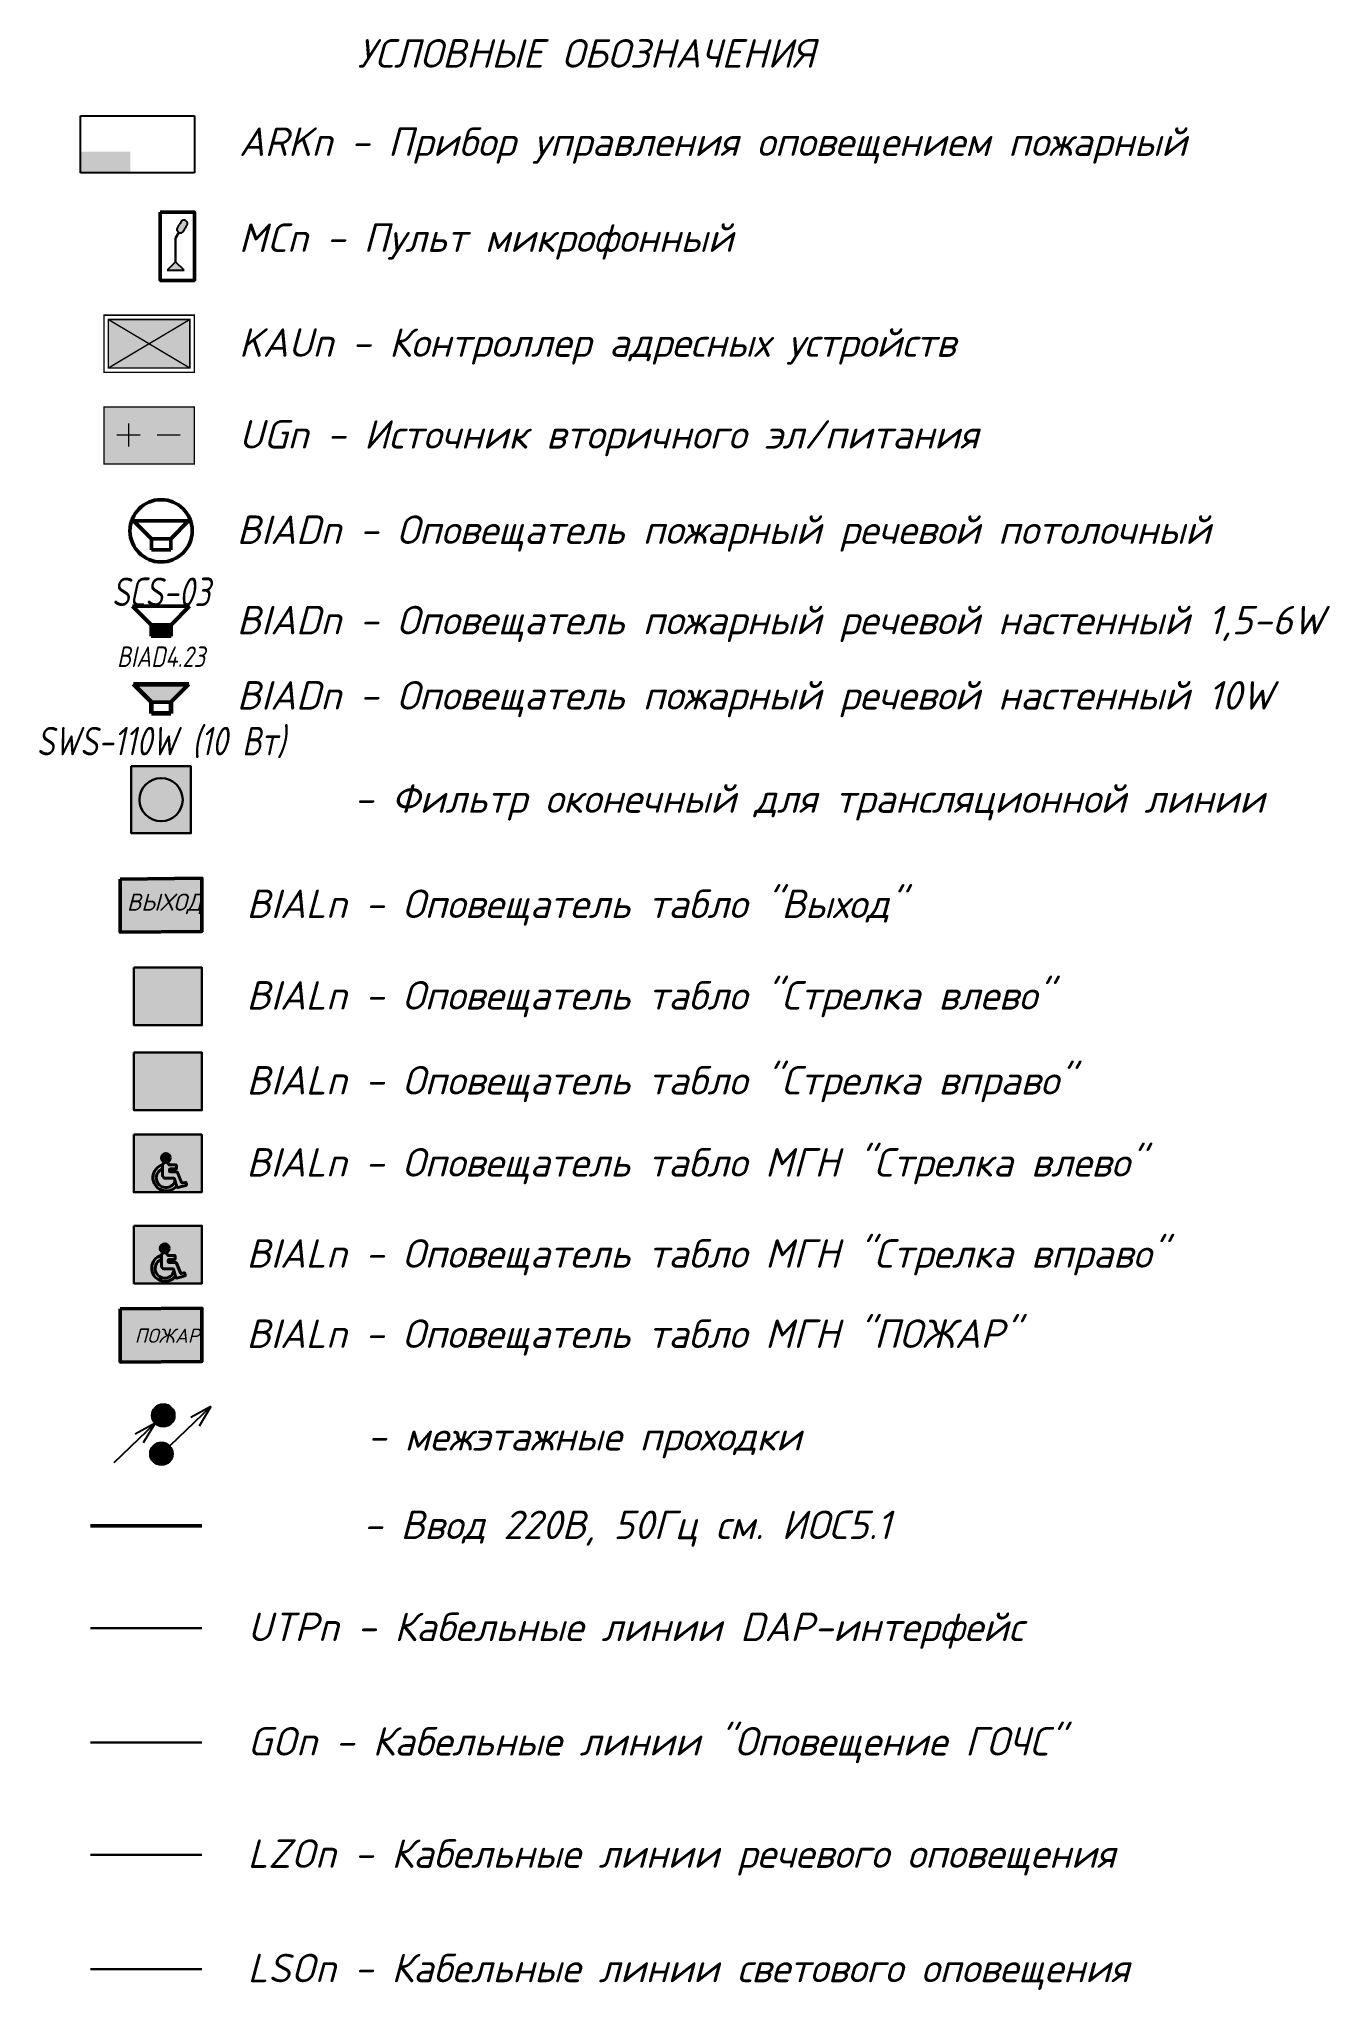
# Model space of a CAD drawing. Extents: x -36024 to 901374, y -269512 to -2349.
# Drawn here: x 72729 to 84058, y -37242 to -20119 of the extents above; entities that cross this region are included whole.
import ezdxf
from ezdxf.enums import TextEntityAlignment as Align

# ---------------------------------------------------------------- set-up
doc = ezdxf.new("R2010")
doc.units = 0
doc.header["$LTSCALE"] = 100
doc.set_wipeout_variables(frame=1)
doc.linetypes.add('ACAD_ISO02W100', pattern=[15, 12, -3])
doc.linetypes.add('CONTI', pattern=[0])
doc.layers.get('Defpoints').update_dxf_attribs({"color": 42})
for name, color, linetype, lineweight in [('1 BSN__тонкая  текст - 015', 250, 'Continuous', 15), ('1 тонкая  текст - 02', 5, 'Continuous', 20), ('_СОУЭ Оповещение_речевое', 7, 'Continuous', 30), ('BSN__тонкая  текст - 02', 5, 'Continuous', 20), ('cc_ПС', 6, 'пс  -V-V-V-V-V-V-V-', 30), ('gss_пр_оборудование', 1, 'Continuous', 50), ('АП_АСУ_ОсновнаяТолстая', 7, 'Continuous', 30), ('АР_Штриховка_Стималит', 5, 'Continuous', 0), ('НО Оповещатели Речь', 5, 'Continuous', 50), ('Радио', 5, 'Continuous', 30), ('СС_Схема', 7, 'Continuous', 30)]:
    doc.layers.add(name, color=color, linetype=linetype, lineweight=lineweight)
for name, color, linetype in [('_1', 7, 'Continuous'), ('_СОУЭ Оповещение_световое', 1, 'Continuous'), ('ODG - Проводка', 3, 'Continuous'), ('Пс', 1, 'Continuous')]:
    doc.layers.add(name, color=color, linetype=linetype)
doc.styles.add('ISOCPEUR', font='isocpeui.ttf', dxfattribs={"height": 250})
doc.styles.add('OlympDesign', font='isocpeui.ttf', dxfattribs={"height": 250})
doc.styles.get("Standard").update_dxf_attribs({"font": 'arial.ttf'})
doc.linetypes.add('пс  -V-V-V-V-V-V-V-', pattern='A,20,-0.2,["V",Standard,S=3,R=0,X=1,Y=-1.5],-5', length=25.2)

msp = doc.modelspace()

# ---------------------------------------------------------------- texts
at = {"layer": 'АП_АСУ_ОсновнаяТолстая', "char_height": 250, "attachment_point": 1, "style": 'ISOCPEUR'}
for s, width, insert in [('{\\C256;\\c0;ARKn\\C0; - }Прибор управления оповещением пожарный', 8486.033550188178, (74483.11102174716, -20895.74034252398)), ('MCn{\\C0; -} Пульт микрофонный', 8486.033550188178, (74483.11102174716, -21737.98486782033)), ('{\\C0;KAUn -} Контроллер адресных устройств', 8486.033550188178, (74483.11102174623, -22658.70268896966)), ('{\\C0;UGn -} Источник вторичного эл/питания', 8486.033550188178, (74483.1110217453, -23464.17193461877)), ('{\\C0;BIADn -} Оповещатель пожарный речевой{\\C0; потолочный}', 8943.476576322922, (74463.98737003944, -24300.94252857807)), ('{\\C0;BIADn -} Оповещатель пожарный речевой настенный 1,5-6W', 9929.895715692313, (74463.98737003944, -25094.20904815567)), ('{\\C0;BIADn -} Оповещатель пожарный речевой настенный 10W', 10053.20056501194, (74463.9873700395, -25754.5633033321)), ('{\\C0; -} Фильтр оконечный для трансляционной линии', 8943.476576322922, (75333.54856138314, -26660.86015793515)), ('{\\C0;BIALn -} Оповещатель табло "Выход"', 8486.033550188178, (74548.97415187422, -27584.14800379241)), ('{\\C0;BIALn -} Оповещатель табло "Стрелка влево" ', 8486.033550188178, (74548.97415187422, -28387.71466880172)), ('{\\C0;BIALn -} Оповещатель табло "Стрелка вправо"', 8486.033550188178, (74548.97415187422, -29133.08091469715)), ('{\\C0;BIALn -} Оповещатель табло МГН "Стрелка влево" ', 8486.033550188178, (74548.02913972022, -29853.49549707139)), ('{\\C0;BIALn -} Оповещатель табло МГН "Стрелка вправо" ', 8745.764349507866, (74548.97415187422, -30653.22941098968)), ('{\\C0;BIALn -} Оповещатель табло МГН "ПОЖАР"', 8745.764349507866, (74548.97415187422, -31357.16594865405)), ('{\\C0;-} межэтажные проходки', 8745.764349507866, (75607.62134737129, -32258.03991705763)), ('{\\C0; -} {\\C0;Ввод 220В, 50Гц см. ИОС5.1}', 8943.476576322922, (75412.71216208971, -33034.83238004358)), ('{\\C0;UTPn} - Кабельные линии DAP-интерфейс', 8943.476576322922, (74558.88479129242, -33930.6657133769)), ('{\\C0;GOn} - Кабельные линии "Оповещение ГОЧС"', 8943.476576322922, (74558.88479129242, -34934.83238004358)), ('{\\C0;LZOn} - Кабельные линии речевого оповещения', 8943.476576322922, (74558.88479129248, -35920.24904671023)), ('{\\C0;LSOn} - Кабельные линии светового оповещения', 8943.476576322922, (74558.88479129248, -36924.4157133769))]:
    msp.add_mtext_dynamic_manual_height_columns(s, width=width, gutter_width=125000, heights=[0], dxfattribs=dict(at, insert=insert))
at = {"layer": 'СС_Схема', "ltscale": 100, "insert": (80964.17666489328, -20245.78729241653), "char_height": 250, "attachment_point": 5, "style": 'ISOCPEUR'}
msp.add_mtext_dynamic_manual_height_columns('\\pxql;УСЛОВНЫЕ ОБОЗНАЧЕНИЯ', width=10881.41373499519, gutter_width=12.5, heights=[0], dxfattribs=at)

# ---------------------------------------------------------------- blocks, each defined once
blk = doc.blocks.new('*U92')
at = {"layer": 'Пс'}
blk.add_hatch(color=0, dxfattribs=at).paths.add_polyline_path([(-0.4, -0.0500000000000001), (-0.04999999999999995, -0.0500000000000001), (-0.04999999999999995, -0.2000000000000001), (-0.4, -0.2000000000000001)])
at = {"layer": 'Пс', "color": 0}
for p, q in [((-0.4, 0.1999999999999999), (0.4000000000000001, 0.1999999999999999)), ((-0.4, -0.2000000000000001), (-0.4, 0.1999999999999999)), ((0.4000000000000001, 0.1999999999999999), (0.4000000000000001, -0.2000000000000001)), ((0.4000000000000001, -0.2000000000000001), (-0.4, -0.2000000000000001))]:
    blk.add_line(p, q, dxfattribs=at)
at = {"layer": 'Пс', "color": 0, "style": 'OlympDesign', "flags": 12}
blk.add_attdef('N', text='', height=0.306, dxfattribs=at).set_placement((5.551115123125783e-17, 0.3758592346001693), align=Align.MIDDLE_CENTER)
at = {"layer": 'Пс', "color": 0, "lineweight": 9, "style": 'OlympDesign'}
for tag, p in [('ПОЗ', (-0.6069486871114129, -0.6321782375651113)), ('ТИП', (-0.6069486871114131, -0.9882782388089262)), ('МАРКА', (-0.6069486871114131, -1.342870953519799)), ('ПРОИЗВОДИТЕЛЬ', (-0.6069486871114131, -1.690712669794213)), ('ПОТРЕБЛЕНИЕ', (-0.6069486871114134, -2.128494780776755))]:
    blk.add_attdef(tag, p, '', height=0.25, dxfattribs=at)
blk = doc.blocks.new('13 микрофон')
h = blk.add_hatch(color=256)
h.dxf.hatch_style = 1
edge = h.paths.add_edge_path()
edge.add_spline(control_points=[(-86.60254037840059, 50), (-101.0266740125371, 23.10919382411521), (-131.9414806840941, -18.1097668435541), (-104.7631262655486, -55.09394922631327), (-93.30127018917119, -61.6025403784588)], knot_values=[0, 1.1326051208016e-11, 1.1326051208016e-11, 1.1326051208016e-11, 84.57992730062797, 123.2232972718027, 123.2232972718027, 123.2232972718027, 123.2232972718027], degree=3, periodic=0)
edge.add_line((-93.30127018917119, -61.6025403784588), (-92.75037016201532, -61.92060265742475))
edge.add_spline(control_points=[(-92.75037016201532, -61.92060265742475), (-81.4740700321272, -68.32407595973928), (-36.21320598979946, -73.08050090447068), (-16.07605445937952, -25.93706924276194), (5.820766091346741e-11, 0)], knot_values=[0.6216926105903665, 0.6216926105903665, 0.6216926105903665, 0.6216926105903665, 38.64336997117476, 123.2232972717914, 123.2232972717914, 123.2232972717914, 123.2232972718027], degree=3, periodic=0)
edge.add_spline(control_points=[(5.820766091346741e-11, 0), (14.42413363425294, 26.89080617582658), (45.33894030575175, 68.1097668435541), (18.16058588726446, 105.0939492263133), (6.698729810828809, 111.6025403784588)], knot_values=[0, 1.1326051208016e-11, 1.1326051208016e-11, 1.1326051208016e-11, 84.57992730062797, 123.2232972718027, 123.2232972718027, 123.2232972718027, 123.2232972718027], degree=3, periodic=0)
edge.add_spline(control_points=[(6.698729810828809, 111.6025403784588), (-4.668803507927805, 118.274503339082), (-50.28722219885094, 123.3195575071732), (-70.52648591890465, 75.93706924270373), (-86.60254037840059, 50)], knot_values=[0, 0, 0, 0, 38.64336997117476, 123.2232972717914, 123.2232972717914, 123.2232972717914, 123.2232972718027], degree=3, periodic=0)
h.paths.add_polyline_path([(-139.3940725032589, -489.0964919326943), (-264.3940725032589, -614.0964919326943), (-14.39407250325894, -614.0964919326943)])
at = {"lineweight": 30}
for p, q in [((-139.3940725032589, -142.7098649658728), (-92.7503701618989, -61.92060265748296)), ((-139.3940725032589, -489.0964919326943), (-139.3940725032589, -142.7098649658728))]:
    blk.add_line(p, q, dxfattribs=at)
for p, q in [((-93.30127018917119, -61.6025403784588), (-92.7503701618989, -61.92060265748296)), ((-139.3940725032589, -489.0964919326943), (-264.3940725032589, -614.0964919326943)), ((-14.39407250325894, -614.0964919326943), (-139.3940725032589, -489.0964919326943)), ((-264.3940725032589, -614.0964919326943), (-14.39407250325894, -614.0964919326943))]:
    blk.add_line(p, q)
at = {"lineweight": 50}
blk.add_lwpolyline([(-364.3940725032589, 235.9035080673057), (135.6059274967411, 235.9035080673057), (135.6059274967411, -764.0964919326943), (-364.3940725032589, -764.0964919326943)], close=True, dxfattribs=at)
for points in [[(-93.30127018917119, -61.6025403784588), (-104.7631262655486, -55.09394922631327), (-131.9414806840941, -18.1097668435541), (-101.0266740125371, 23.10919382411521), (-86.60254037840059, 50)], [(-93.30127018917119, -61.6025403784588), (-81.93373687041458, -68.274503339082), (-36.31531817943323, -73.31955750717316), (-16.07605445937952, -25.93706924276194), (5.820766091346741e-11, 0)], [(6.698729810828809, 111.6025403784588), (-4.668803507927805, 118.274503339082), (-50.28722219885094, 123.3195575071732), (-70.52648591890465, 75.93706924270373), (-86.60254037840059, 50)], [(6.698729810828809, 111.6025403784588), (18.16058588726446, 105.0939492263133), (45.33894030575175, 68.1097668435541), (14.42413363425294, 26.89080617582658), (5.820766091346741e-11, 0)]]:
    blk.add_open_spline(points, degree=3, knots=[0, 0, 0, 0, 38.64336997117476, 123.2232972717914, 123.2232972717914, 123.2232972717914, 123.2232972718027])
blk = doc.blocks.new('MDL')
at = {"layer": 'АР_Штриховка_Стималит', "true_color": 0xe3e3e3}
h = blk.add_hatch(color=254, dxfattribs=at)
h.dxf.hatch_style = 1
h.paths.add_polyline_path([(137700.7790523173, 401152.6382357341), (137700.7790523173, 401148.3746255544), (137704.3575540328, 401150.5064306442)])
h.paths.add_polyline_path([(137707.9360557483, 401152.6382357341), (137700.7790523173, 401152.6382357341), (137704.3575540328, 401150.5064306442)])
h.paths.add_polyline_path([(137707.9360557483, 401152.6382357341), (137704.3575540328, 401150.5064306443), (137707.9360557483, 401148.3746255544)])
h.paths.add_polyline_path([(137704.3575540328, 401150.5064306442), (137700.7790523173, 401148.3746255544), (137707.9360557483, 401148.3746255544)])
at = {"layer": '_СОУЭ Оповещение_световое', "color": 1, "ltscale": 100, "const_width": 0.125, "elevation": -0.00250876631890656}
for points in [[(137708.3377265186, 401153.0185527578), (137700.3982136199, 401153.0185527578), (137700.3982136199, 401148.0039867454), (137708.3377265186, 401148.0039867454)], [(137707.9360557483, 401152.6382357341), (137700.7790523173, 401152.6382357341), (137700.7790523173, 401148.3746255544), (137707.9360557483, 401148.3746255544)]]:
    blk.add_lwpolyline(points, close=True, dxfattribs=at)
for points in [[(137707.9360557483, 401152.6382357341), (137700.7790523173, 401148.3746255544)], [(137700.7790523173, 401152.6382357341), (137707.9360557483, 401148.3746255544)]]:
    blk.add_lwpolyline(points, dxfattribs=at)
blk = doc.blocks.new('БП1')
at = {"ltscale": 0.01, "true_color": 0xe3e3e3}
h = blk.add_hatch(color=254, dxfattribs=at)
h.dxf.hatch_style = 1
h.paths.add_polyline_path([(-11668.50352331102, -30194.50509414471), (-11668.50352331102, -30189.49052813228), (-11676.4430362097, -30189.49052813228), (-11676.4430362097, -30194.50509414471)])
at = {"layer": '1 тонкая  текст - 02', "color": 1, "ltscale": 100, "const_width": 0.125, "elevation": 0.00250876631890656}
blk.add_lwpolyline([(-11676.4430362097, -30189.49052813228), (-11668.50352331102, -30189.49052813228), (-11668.50352331102, -30194.50509414471), (-11676.4430362097, -30194.50509414471)], close=True, dxfattribs=at)
for points in [[(-11674.27904669675, -30192.99089128848), (-11674.27904669675, -30190.92069957031)], [(-11675.321126004, -30191.9557954294), (-11673.25093428583, -30191.9557954294)], [(-11671.80180013589, -30191.9557954294), (-11669.73160841784, -30191.9557954294)]]:
    blk.add_lwpolyline(points, dxfattribs=at)
blk = doc.blocks.new('*U75')
at = {"layer": 'НО Оповещатели Речь', "color": 5}
for p, q in [((-84.11061399333221, -183.6775456228411), (-241.8789633399304, -25.90919627624362)), ((-241.8789633399304, -25.90919627624362), (241.8789633399281, -25.90919627624362)), ((84.11061399332971, -183.6775456228411), (241.8789633399281, -25.90919627624362)), ((-84.11061399333221, -183.6775456228411), (84.11061399332971, -183.6775456228411)), ((-84.11061399333221, -280.8001168843393), (-84.11061399333221, -183.6775456228411)), ((84.11061399332971, -280.8001168843393), (-84.11061399333221, -280.8001168843393)), ((84.11061399332971, -280.8001168843393), (84.11061399332971, -183.6775456228411))]:
    blk.add_line(p, q, dxfattribs=at)
blk.add_circle((0, -113.686630091956), 273.4003991557384, dxfattribs=at)
at = {"layer": 'Defpoints', "lineweight": 50, "ltscale": 100, "style": 'OlympDesign', "width": 0.8}
blk.add_text('SСS-03', height=250, dxfattribs=at).set_placement((0, -649.0888918360579), align=Align.MIDDLE_CENTER)
blk = doc.blocks.new('*U74')
at = {"layer": 'Defpoints', "lineweight": 50, "ltscale": 100, "style": 'OlympDesign', "width": 0.8}
blk.add_text('BIAD4.23', height=250, dxfattribs=at).set_placement((0, -250), align=Align.MIDDLE_CENTER)
at = {"color": 5}
blk.add_wipeout([(-347.55933783689966, 366.25640512065877), (347.5593378368999, 366.25640512065866), (120.85974282721298, 139.55681011097175), (120.85974282721295, -1.1368683772161603e-13), (-120.8597428272129, 0), (-120.85974282721287, 139.55681011097187)], dxfattribs=at).dxf.layer = 'НО Оповещатели Речь'
at = {"layer": 'НО Оповещатели Речь'}
h = blk.add_hatch(color=5, dxfattribs=at)
h.dxf.hatch_style = 1
h.set_gradient(color1=(0, 0, 255), color2=(0, 0, 255), tint=1)
h.paths.add_polyline_path([(-120.8597428272944, 0), (120.8597428272944, 0), (120.8597428272944, 139.556810110982), (-120.8597428271314, 139.556810110982)])
at = {"layer": 'НО Оповещатели Речь', "color": 5}
for p, q in [((-120.8597428271314, 139.556810110982), (-347.5593378368998, 366.256405120669)), ((-347.5593378368998, 366.256405120669), (347.5593378368998, 366.256405120669)), ((120.8597428272944, 139.556810110982), (347.5593378368998, 366.256405120669)), ((120.8597428272944, 139.556810110982), (-120.8597428271314, 139.556810110982)), ((-120.8597428271314, 139.556810110982), (-120.8597428272944, 0)), ((-120.8597428272944, 0), (120.8597428272944, 0)), ((120.8597428272944, 0), (120.8597428272944, 139.556810110982))]:
    blk.add_line(p, q, dxfattribs=at)
blk = doc.blocks.new('*U98')
at = {"layer": 'НО Оповещатели Речь'}
h = blk.add_hatch(color=5, dxfattribs=at)
h.dxf.hatch_style = 1
h.set_gradient(color1=(0, 0, 255), color2=(0, 0, 255), rotation=351.7350546164887, tint=1)
h.paths.add_polyline_path([(243.2915364858345, 256.379483584431), (-243.2915364858345, 256.379483584431), (-84.6018199789687, 97.68976707768161), (84.60181997908512, 97.68976707768161)])
at = {"linetype": 'CONTI', "lineweight": 60}
for p, q in [((-243.2915364860673, 256.3794835845469), (243.2915364856017, 256.3794835845469)), ((-84.60181997925972, 97.68976707779751), (-243.2915364860673, 256.3794835845469)), ((-84.60181997925972, 1.159037310571875e-10), (-84.60181997925972, 97.68976707779751)), ((84.60181997879411, 1.159037310571875e-10), (-84.60181997925972, 1.159037310571875e-10)), ((84.60181997879411, 97.68976707779751), (84.60181997879411, 1.159037310571875e-10))]:
    blk.add_line(p, q, dxfattribs=at)
at = {"layer": 'НО Оповещатели Речь', "color": 5}
for p, q in [((-84.60181997920151, 97.6897670776811), (-243.2915364860673, 256.3794835844305)), ((-243.2915364860673, 256.3794835844305), (243.2915364856017, 256.3794835844305)), ((243.2915364856017, 256.3794835845469), (84.60181997879411, 97.68976707779751)), ((84.60181997885232, 97.6897670776811), (243.2915364856017, 256.3794835844305)), ((84.60181997885232, 97.6897670776811), (-84.60181997920151, 97.6897670776811)), ((-84.60181997920151, 97.6897670776811), (-84.60181997931792, -5.115907697472721e-13)), ((84.60181997885232, -5.115907697472721e-13), (84.60181997885232, 97.6897670776811)), ((-84.60181997931792, -5.115907697472721e-13), (84.60181997885232, -5.115907697472721e-13))]:
    blk.add_line(p, q, dxfattribs=at)
at = {"layer": 'Defpoints', "color": 7, "lineweight": 50, "ltscale": 100, "style": 'OlympDesign', "width": 0.8}
blk.add_text('SWS-110W (10 Вт)', height=250, dxfattribs=at).set_placement((0, -243.6486654222244), align=Align.MIDDLE_CENTER)
blk = doc.blocks.new('SFT-2300-М')
at = {"true_color": 0xffffff}
h = blk.add_hatch(color=7, dxfattribs=at)
h.dxf.hatch_style = 1
h.paths.add_polyline_path([(249.9948516603443, 292.1474386110724), (-274.4008910455049, 292.1474386110724), (-274.4008910455049, -295.3562660121392), (249.9948516603443, -295.3562660121392)])
at = {"layer": '_1', "lineweight": 30}
h = blk.add_hatch(color=5, dxfattribs=at)
h.dxf.hatch_style = 1
h.paths.add_polyline_path([(177.1520577436953, -1.604413700533428, 1), (-201.5580971288558, -1.604413700533428, 1)])
at = {"color": 5, "lineweight": 30}
blk.add_lwpolyline([(-274.4008910455049, 292.1474386110724), (249.9948516603443, 292.1474386110724), (249.9948516603443, -295.3562660121393), (-274.4008910455049, -295.3562660121393)], close=True, dxfattribs=at)
blk.add_circle((-12.20301969258026, -1.604413700533428), 189.3550774362755, dxfattribs=at)
blk = doc.blocks.new('*U85')
at = {"linetype": 'Continuous', "lineweight": 20, "true_color": 0xffffff}
h = blk.add_hatch(color=7, dxfattribs=at)
h.dxf.hatch_style = 1
h.paths.add_polyline_path([(-15.19782615354063, 709.2756491896434), (-15.19782615354052, -223.4452969434496), (1418.350897808559, -210.2429812329865), (1418.350897808559, 722.4779649001066)])
at = {"color": 1, "linetype": 'Continuous', "lineweight": 50}
blk.add_lwpolyline([(-15.19782615354052, 709.2756491896434), (1418.350897808559, 722.4779649001066), (1418.350897808559, -210.2429812329865), (-15.19782615354052, -223.4452969434496)], close=True, dxfattribs=at)
at = {"color": 1, "linetype": 'Continuous', "lineweight": 30, "insert": (100.4119664109021, 454.7434268629731), "char_height": 300, "attachment_point": 1, "style": 'OlympDesign'}
blk.add_mtext_dynamic_manual_height_columns('ВЫХОД', width=642.4938322745729, gutter_width=25, heights=[0], dxfattribs=at)
at = {"style": 'OlympDesign'}
blk.add_attdef('НУМЕРАЦИЯ', (630.6518848883284, 904.2422611117881), '', height=500, dxfattribs=at)
at = {"color": 6, "lineweight": 20, "style": 'OlympDesign', "flags": 1}
for tag, p in [('ПОМЕЩЕНИЕ', (1644.705940218919, -43.09358822065406)), ('ИД', (2550.387777871743, -399.9893409157667))]:
    blk.add_attdef(tag, p, '', height=250, dxfattribs=at)
blk = doc.blocks.new('*U94')
at = {"linetype": 'Continuous', "lineweight": 20, "true_color": 0xffffff}
h = blk.add_hatch(color=7, dxfattribs=at)
h.dxf.hatch_style = 1
h.paths.add_polyline_path([(200.4170281778206, -972.15440694461), (200.4170281778206, 39.35164521857223), (-993.6681537185214, 39.35164521857223), (-993.6681537185214, -972.15440694461)])
at = {"color": 1, "linetype": 'Continuous', "lineweight": 30}
blk.add_lwpolyline([(-993.6681537185214, 39.35164521857223), (200.4170281778206, 39.35164521857223), (200.4170281778206, -972.15440694461), (-993.6681537185214, -972.15440694461)], close=True, dxfattribs=at)
blk.add_lwpolyline([(-887.186182212201, -443.9843773342291, 0, 243.7710737782181, 0), (-399.6440346557647, -443.9843773342291, 0, 0, 0), (126.5914175594808, -443.9843773342291, 0, 0, 0)], format="xyseb", dxfattribs=at)
at = {"style": 'OlympDesign'}
blk.add_attdef('НУМЕРАЦИЯ', (-1495.063818983414, 610.6473080512296), '', height=500, dxfattribs=at)
at = {"color": 6, "lineweight": 20, "style": 'OlympDesign', "flags": 1}
for tag, p in [('ПОМЕЩЕНИЕ', (1644.705940218919, -43.09358822065406)), ('ИД', (2550.387777871743, -399.9893409157667))]:
    blk.add_attdef(tag, p, '', height=250, dxfattribs=at)
at = {"color": 2, "linetype": 'Continuous', "lineweight": 30, "style": 'OlympDesign', "width": 0.8, "flags": 1}
blk.add_attdef('ID', (2009.733958638244, -410.7006026413219), '', height=250, dxfattribs=at)
blk = doc.blocks.new('*U93')
at = {"linetype": 'Continuous', "lineweight": 20, "true_color": 0xffffff}
h = blk.add_hatch(color=7, dxfattribs=at)
h.dxf.hatch_style = 1
h.paths.add_polyline_path([(200.4170281778206, -972.15440694461), (200.4170281778206, 39.35164521857223), (-993.6681537185214, 39.35164521857223), (-993.6681537185214, -972.15440694461)])
at = {"color": 1, "linetype": 'Continuous', "lineweight": 30}
blk.add_lwpolyline([(-991.7781294105225, 39.88381738198223), (202.3070524858194, 39.88381738198223), (202.3070524858194, -971.6222347812), (-991.7781294105225, -971.6222347812)], close=True, dxfattribs=at)
blk.add_lwpolyline([(123.6932782626827, -447.7462025381974, 0, 243.7710737782181, 0), (-363.8488692937535, -447.7462025381974, 0, 0, 0), (-890.084321508999, -447.7462025381974, 0, 0, 0)], format="xyseb", dxfattribs=at)
at = {"style": 'OlympDesign'}
blk.add_attdef('НУМЕРАЦИЯ', (-1495.063818983414, 610.6473080512296), '', height=500, dxfattribs=at)
at = {"color": 6, "lineweight": 20, "style": 'OlympDesign', "flags": 1}
for tag, p in [('ПОМЕЩЕНИЕ', (1644.705940218919, -43.09358822065406)), ('ИД', (2550.387777871743, -399.9893409157667))]:
    blk.add_attdef(tag, p, '', height=250, dxfattribs=at)
at = {"color": 2, "linetype": 'Continuous', "lineweight": 30, "style": 'OlympDesign', "width": 0.8, "flags": 1}
blk.add_attdef('ID', (2009.733958638244, -410.7006026413219), '', height=250, dxfattribs=at)
blk = doc.blocks.new('инв')
at = {"lineweight": 40}
h = blk.add_hatch(color=1, dxfattribs=at)
h.dxf.hatch_style = 1
h.paths.add_polyline_path([(8831.793207627918, 12687.39121291529, 1), (5733.753467679686, 12687.39121291529, 1)])
h = blk.add_hatch(color=1)
h.dxf.hatch_style = 1
h.paths.add_polyline_path([(6132.58678450618, 8818.03403762064), (6132.58678450618, 10260.05809381376, 1.38053475844456), (11042.44247291973, 2880.925459603015), (10525.46974017594, 4609.704575191536, -1.599852548794829)])
h = blk.add_hatch(color=1)
h.dxf.hatch_style = 1
h.paths.add_polyline_path([(8535.965866305829, 8036.768388813816), (8535.965866305829, 8504.012599784171, -0.4142135623730951), (8835.965866305829, 8804.012599784171), (10680.42523130817, 8804.012599784171, 0.4142135623730951), (10980.42523130817, 9104.012599784171), (10980.42523130817, 9899.639013513679, 0.4142135623730951), (10680.42523130817, 10199.63901351368), (8351.090055345056, 10199.63901351368), (8351.090055345056, 10375.39496486428, 0.2104231403028897), (8253.64359590933, 10596.69128929123), (7621.004301834889, 11175.74893630228, -0.1193763045703605), (6891.843581213579, 11188.51280453648), (6891.843581213579, 11000.07140223984), (6274.187496130642, 10616.05898723714, 0.2592216225556414), (6132.58678450618, 10361.28523379671), (6132.58678450618, 6421.407533100652, 0.1634911022363909), (6193.440561625155, 6240.274752848866), (6617.724236530235, 5680.100950279295, 0.234820370216958), (6856.870459411291, 5561.233730531054), (10017.51048710506, 5561.233730531054, -0.331450787198296), (10304.93426701713, 5347.184709240165), (11163.33980118817, 2476.639579510946, 0.4079498704389485), (11530.53498240313, 2273.390759578722), (14305.37584071834, 3038.788746368998, 0.4154126194418), (14514.47538499624, 3408.942709815266), (14382.56425052131, 3879.644794633231, 0.3896761341354592), (14037.40753707926, 4093.363180867967), (13151.08726064272, 3924.066050360719, -0.3554109541164532), (12817.73952381401, 4103.687893658606), (11385.89401734302, 7551.819096555638, 0.3031046639583813), (11108.83204837559, 7736.768388813816), (8835.965866305829, 7736.768388813816, -0.4142135623730951)])
at = {"color": 1, "lineweight": 40}
blk.add_lwpolyline([(6891.843581213579, 11194.94406767398), (6891.843581213579, 11000.07140223984), (6274.187496130668, 10616.05898723715, 0.2592216225556408), (6132.58678450618, 10361.28523379674), (6132.58678450618, 6421.407533100679, 0.1634911022363913), (6193.440561625139, 6240.274752848887), (6617.724236530215, 5680.10095027932, 0.2348203702169565), (6856.870459411257, 5561.233730531054), (10017.51048710508, 5561.233730531054, -0.3314507871982961), (10304.93426701714, 5347.184709240148), (11163.33980118817, 2476.639579510946, 0.4079498704389443), (11530.53498240312, 2273.39075957872), (14305.37584071836, 3038.788746369002, 0.4154126194417878), (14514.47538499624, 3408.94270981527), (14382.56425052133, 3879.644794633194, 0.3896761341354915), (14037.40753707926, 4093.363180867967), (13151.08726064275, 3924.066050360725, -0.3554109541164517), (12817.73952381402, 4103.687893658574), (11385.89401734302, 7551.819096555631, 0.3031046639583833), (11108.83204837559, 7736.768388813816), (8835.965866305829, 7736.768388813816, -0.414213562373095), (8535.965866305829, 8036.768388813816), (8535.965866305829, 8504.012599784171, -0.414213562373095), (8835.965866305829, 8804.012599784171), (10680.42523130817, 8804.012599784171, 0.414213562373095), (10980.42523130817, 9104.012599784171), (10980.42523130817, 9899.639013513679, 0.414213562373095), (10680.42523130817, 10199.63901351368), (8351.090055345056, 10199.63901351368), (8351.090055345056, 10375.39496486429, 0.2104231403028947), (8253.643595909314, 10596.69128929124), (7617.333593276759, 11179.1087526786)], format="xyb", dxfattribs=at)
blk.add_circle((7282.773337653802, 12687.39121291529), 1549.019869974116, dxfattribs=at)
for centre, radius, start, end in [((7377.008929506839, 5765.057237484947), 4664.077526517415, 105.4745262358031, 321.8027030457036), ((7303.463690245488, 5643.329281220667), 3383.740979847935, 110.2447017824367, 342.21367581397)]:
    blk.add_arc(centre, radius, start, end, dxfattribs=at)
blk = doc.blocks.new('*U95')
at = {"linetype": 'Continuous', "lineweight": 20, "true_color": 0xffffff}
h = blk.add_hatch(color=7, dxfattribs=at)
h.dxf.hatch_style = 1
h.paths.add_polyline_path([(200.4170281778206, -972.15440694461), (200.4170281778206, 39.35164521857223), (-993.6681537185214, 39.35164521857223), (-993.6681537185214, -972.15440694461)])
at = {"color": 1, "linetype": 'Continuous', "lineweight": 30}
blk.add_lwpolyline([(-993.6681537185214, 39.35164521857223), (200.4170281778206, 39.35164521857223), (200.4170281778206, -972.15440694461), (-993.6681537185214, -972.15440694461)], close=True, dxfattribs=at)
blk.add_lwpolyline([(-900.6173458252742, -135.4599492754933, 0, 243.7710737782181, 0), (-413.075198268838, -135.4599492754933, 0, 0, 0), (113.1602539464075, -135.4599492754933, 0, 0, 0)], format="xyseb", dxfattribs=at)
at = {"xscale": 0.05, "yscale": 0.05, "zscale": 0.05}
blk.add_blockref('инв', (-794.4983408360235, -1003.001528079777), dxfattribs=at)
at = {"style": 'OlympDesign'}
blk.add_attdef('НУМЕРАЦИЯ', (-1495.063818983414, 610.6473080512296), '', height=500, dxfattribs=at)
at = {"color": 6, "lineweight": 20, "style": 'OlympDesign', "flags": 1}
for tag, p in [('ПОМЕЩЕНИЕ', (1644.705940218919, -43.09358822065406)), ('ИД', (2550.387777871743, -399.9893409157667))]:
    blk.add_attdef(tag, p, '', height=250, dxfattribs=at)
at = {"color": 2, "linetype": 'Continuous', "lineweight": 30, "style": 'OlympDesign', "width": 0.8, "flags": 1}
blk.add_attdef('ID', (2009.733958638244, -410.7006026413219), '', height=250, dxfattribs=at)
blk = doc.blocks.new('*U96')
at = {"linetype": 'Continuous', "lineweight": 20, "true_color": 0xffffff}
h = blk.add_hatch(color=7, dxfattribs=at)
h.dxf.hatch_style = 1
h.paths.add_polyline_path([(200.4170281778206, -972.15440694461), (200.4170281778206, 39.35164521857223), (-993.6681537185214, 39.35164521857223), (-993.6681537185214, -972.15440694461)])
at = {"color": 1, "linetype": 'Continuous', "lineweight": 30}
blk.add_lwpolyline([(-991.7781294105225, 39.88381738198223), (202.3070524858194, 39.88381738198223), (202.3070524858194, -971.6222347812), (-991.7781294105225, -971.6222347812)], close=True, dxfattribs=at)
blk.add_lwpolyline([(92.75119504515897, -129.6234373498155, 0, 243.7710737782181, 0), (-394.7909525112773, -129.6234373498155, 0, 0, 0), (-921.0264047265227, -129.6234373498155, 0, 0, 0)], format="xyseb", dxfattribs=at)
at = {"xscale": 0.05, "yscale": 0.05, "zscale": 0.05}
blk.add_blockref('инв', (-814.8540264129365, -991.3032752008394), dxfattribs=at)
at = {"style": 'OlympDesign'}
blk.add_attdef('НУМЕРАЦИЯ', (-1495.063818983414, 610.6473080512296), '', height=500, dxfattribs=at)
at = {"color": 6, "lineweight": 20, "style": 'OlympDesign', "flags": 1}
for tag, p in [('ПОМЕЩЕНИЕ', (1644.705940218919, -43.09358822065406)), ('ИД', (2550.387777871743, -399.9893409157667))]:
    blk.add_attdef(tag, p, '', height=250, dxfattribs=at)
at = {"color": 2, "linetype": 'Continuous', "lineweight": 30, "style": 'OlympDesign', "width": 0.8, "flags": 1}
blk.add_attdef('ID', (2009.733958638244, -410.7006026413219), '', height=250, dxfattribs=at)
blk = doc.blocks.new('*U97')
at = {"linetype": 'Continuous', "lineweight": 20, "true_color": 0xffffff}
h = blk.add_hatch(color=7, dxfattribs=at)
h.dxf.hatch_style = 1
h.paths.add_polyline_path([(-15.19782615354063, 709.2756491896434), (-15.19782615354052, -223.4452969434496), (1418.350897808559, -210.2429812329865), (1418.350897808559, 722.4779649001066)])
at = {"color": 1, "linetype": 'Continuous', "lineweight": 50}
blk.add_lwpolyline([(-15.19782615354052, 709.2756491896434), (1418.350897808559, 722.4779649001066), (1418.350897808559, -210.2429812329865), (-15.19782615354052, -223.4452969434496)], close=True, dxfattribs=at)
at = {"color": 1, "linetype": 'Continuous', "lineweight": 30, "insert": (237.2023743389509, 364.9736881479475), "char_height": 250, "attachment_point": 1, "style": 'OlympDesign'}
blk.add_mtext_dynamic_manual_height_columns('ПОЖАР', width=642.4938322745729, gutter_width=25, heights=[0], dxfattribs=at)
at = {"style": 'OlympDesign'}
blk.add_attdef('НУМЕРАЦИЯ', (630.6518848883284, 904.2422611117881), '', height=500, dxfattribs=at)
at = {"color": 6, "lineweight": 20, "style": 'OlympDesign', "flags": 1}
for tag, p in [('ПОМЕЩЕНИЕ', (1644.705940218919, -43.09358822065406)), ('ИД', (2550.387777871743, -399.9893409157667))]:
    blk.add_attdef(tag, p, '', height=250, dxfattribs=at)
blk = doc.blocks.new('*U88')
at = {"layer": 'ODG - Проводка'}
h = blk.add_hatch(color=0, dxfattribs=at)
edge = h.paths.add_edge_path()
edge.add_arc((0, 0), 50, 0, 360)
at = {"layer": 'ODG - Проводка', "color": 0}
for points in [[(-212.1320343559637, -212.1320343559637), (0, 0)], [(-212.1320343559637, -212.1320343559637), (-162.1320343559637, -125.5294939775195)], [(-212.1320343559637, -212.1320343559637), (-125.5294939775195, -162.1320343559637)]]:
    blk.add_lwpolyline(points, dxfattribs=at)
blk.add_circle((0, 0), 50, dxfattribs=at)
blk = doc.blocks.new('*U90')
at = {"layer": 'ODG - Проводка'}
h = blk.add_hatch(color=0, dxfattribs=at)
edge = h.paths.add_edge_path()
edge.add_arc((0, 0), 50, 0, 360)
at = {"layer": 'ODG - Проводка', "color": 0}
for points in [[(0, 0), (212.1320343559637, 212.1320343559637)], [(35.35533905932971, 35.35533905932971), (85.35533905932971, 121.957879437774)], [(35.35533905932971, 35.35533905932971), (121.957879437774, 85.35533905932971)]]:
    blk.add_lwpolyline(points, dxfattribs=at)
blk.add_circle((0, 0), 50, dxfattribs=at)

# ---------------------------------------------------------------- linework, layer by layer
at = {"color": 3, "lineweight": 30}
msp.add_line((73181.09139829407, -34065.3986086677), (74158.5451088501, -34065.3986086677), dxfattribs=at)
at = {"color": 67, "lineweight": 30, "true_color": 0x727430}
msp.add_line((73181.09139829407, -35069.56527533437), (74158.5451088501, -35069.56527533437), dxfattribs=at)
at = {"color": 5, "lineweight": 30}
msp.add_line((73181.09139829401, -36054.98194200102), (74158.54510885016, -36054.98194200102), dxfattribs=at)
at = {"layer": 'cc_ПС', "color": 1, "linetype": 'ACAD_ISO02W100', "lineweight": 30, "ltscale": 30}
msp.add_line((73181.09139829401, -37059.1486086677), (74158.54510885016, -37059.1486086677), dxfattribs=at)
at = {"layer": 'gss_пр_оборудование', "color": 18, "true_color": 0x000000}
msp.add_line((73181.09139829407, -33169.56527533437), (74158.5451088501, -33169.56527533437), dxfattribs=at)

# ---------------------------------------------------------------- block references
at = {"color": 1, "linetype": 'Continuous', "lineweight": 5, "xscale": 1249.999999999968, "yscale": 1249.999999999968, "zscale": 1249.999999999968}
msp.add_blockref('*U92', (73592.68197872212, -21044.0443505641), dxfattribs=at)
at = {"linetype": 'CONTI', "lineweight": 60, "xscale": 0.6, "yscale": 0.6, "zscale": 0.6}
msp.add_blockref('13 микрофон', (74011.31842222405, -21780.23674406943), dxfattribs=at)
msp.add_blockref('SFT-2300-М', (73812.36094755215, -26793.9886395254))
at = {"layer": '1 BSN__тонкая  текст - 015', "color": 54, "xscale": 100, "yscale": 100, "zscale": 100}
msp.add_blockref('БП1', (1240943.034309823, 2995600.87628394, -0.250876631890656), dxfattribs=at)
at = {"layer": '_СОУЭ Оповещение_речевое', "color": 4, "lineweight": 50}
for name, p in [('*U75', (73800.15792785957, -24321.9887937769)), ('*U98', (73800.15792785981, -26037.64186016712))]:
    msp.add_blockref(name, p, dxfattribs=at)
at = {"layer": '_СОУЭ Оповещение_световое', "color": 4, "xscale": 0.5, "yscale": 0.5, "zscale": 0.5}
for name, p in [('*U85', (73449.36965994582, -27846.93964499998)), ('*U94', (74058.33659476119, -28289.246873661)), ('*U93', (74057.39158260719, -29034.87920563814)), ('*U95', (74057.39158260719, -29755.02770193067)), ('*U96', (74057.39158260719, -30555.02770193067)), ('*U97', (73449.36965994582, -31619.95758986162))]:
    msp.add_blockref(name, p, dxfattribs=at)
at = {"layer": 'BSN__тонкая  текст - 02', "color": 253, "xscale": 100, "yscale": 100, "zscale": 100}
msp.add_blockref('MDL', (-13696741.09067314, -40137844.56255942, 0.250876631890656), dxfattribs=at)
at = {"layer": 'Радио', "xscale": 2, "yscale": 2, "zscale": 2, "rotation": 178.7329526101915}
for name, p in [('*U90', (73818.91296412253, -32199.55191441631)), ('*U88', (73803.09939870115, -32536.39011122618))]:
    msp.add_blockref(name, p, dxfattribs=at)

msp.set_redraw_order([(e.dxf.handle, doc.entitydb.next_handle()) for e in msp.query("TEXT MTEXT ATTDEF DIMENSION ARC_DIMENSION")])  # texts and dimensions are drawn at this point

# ---------------------------------------------------------------- next in the draw order: block references
at = {"layer": '_СОУЭ Оповещение_речевое', "color": 4, "lineweight": 50, "xscale": 0.71930163509888, "yscale": 0.71930163509888, "zscale": 0.71930163509888}
msp.add_blockref('*U74', (73800.15792785957, -25360.66635898082), dxfattribs=at)

doc.saveas('drawing.dxf')
